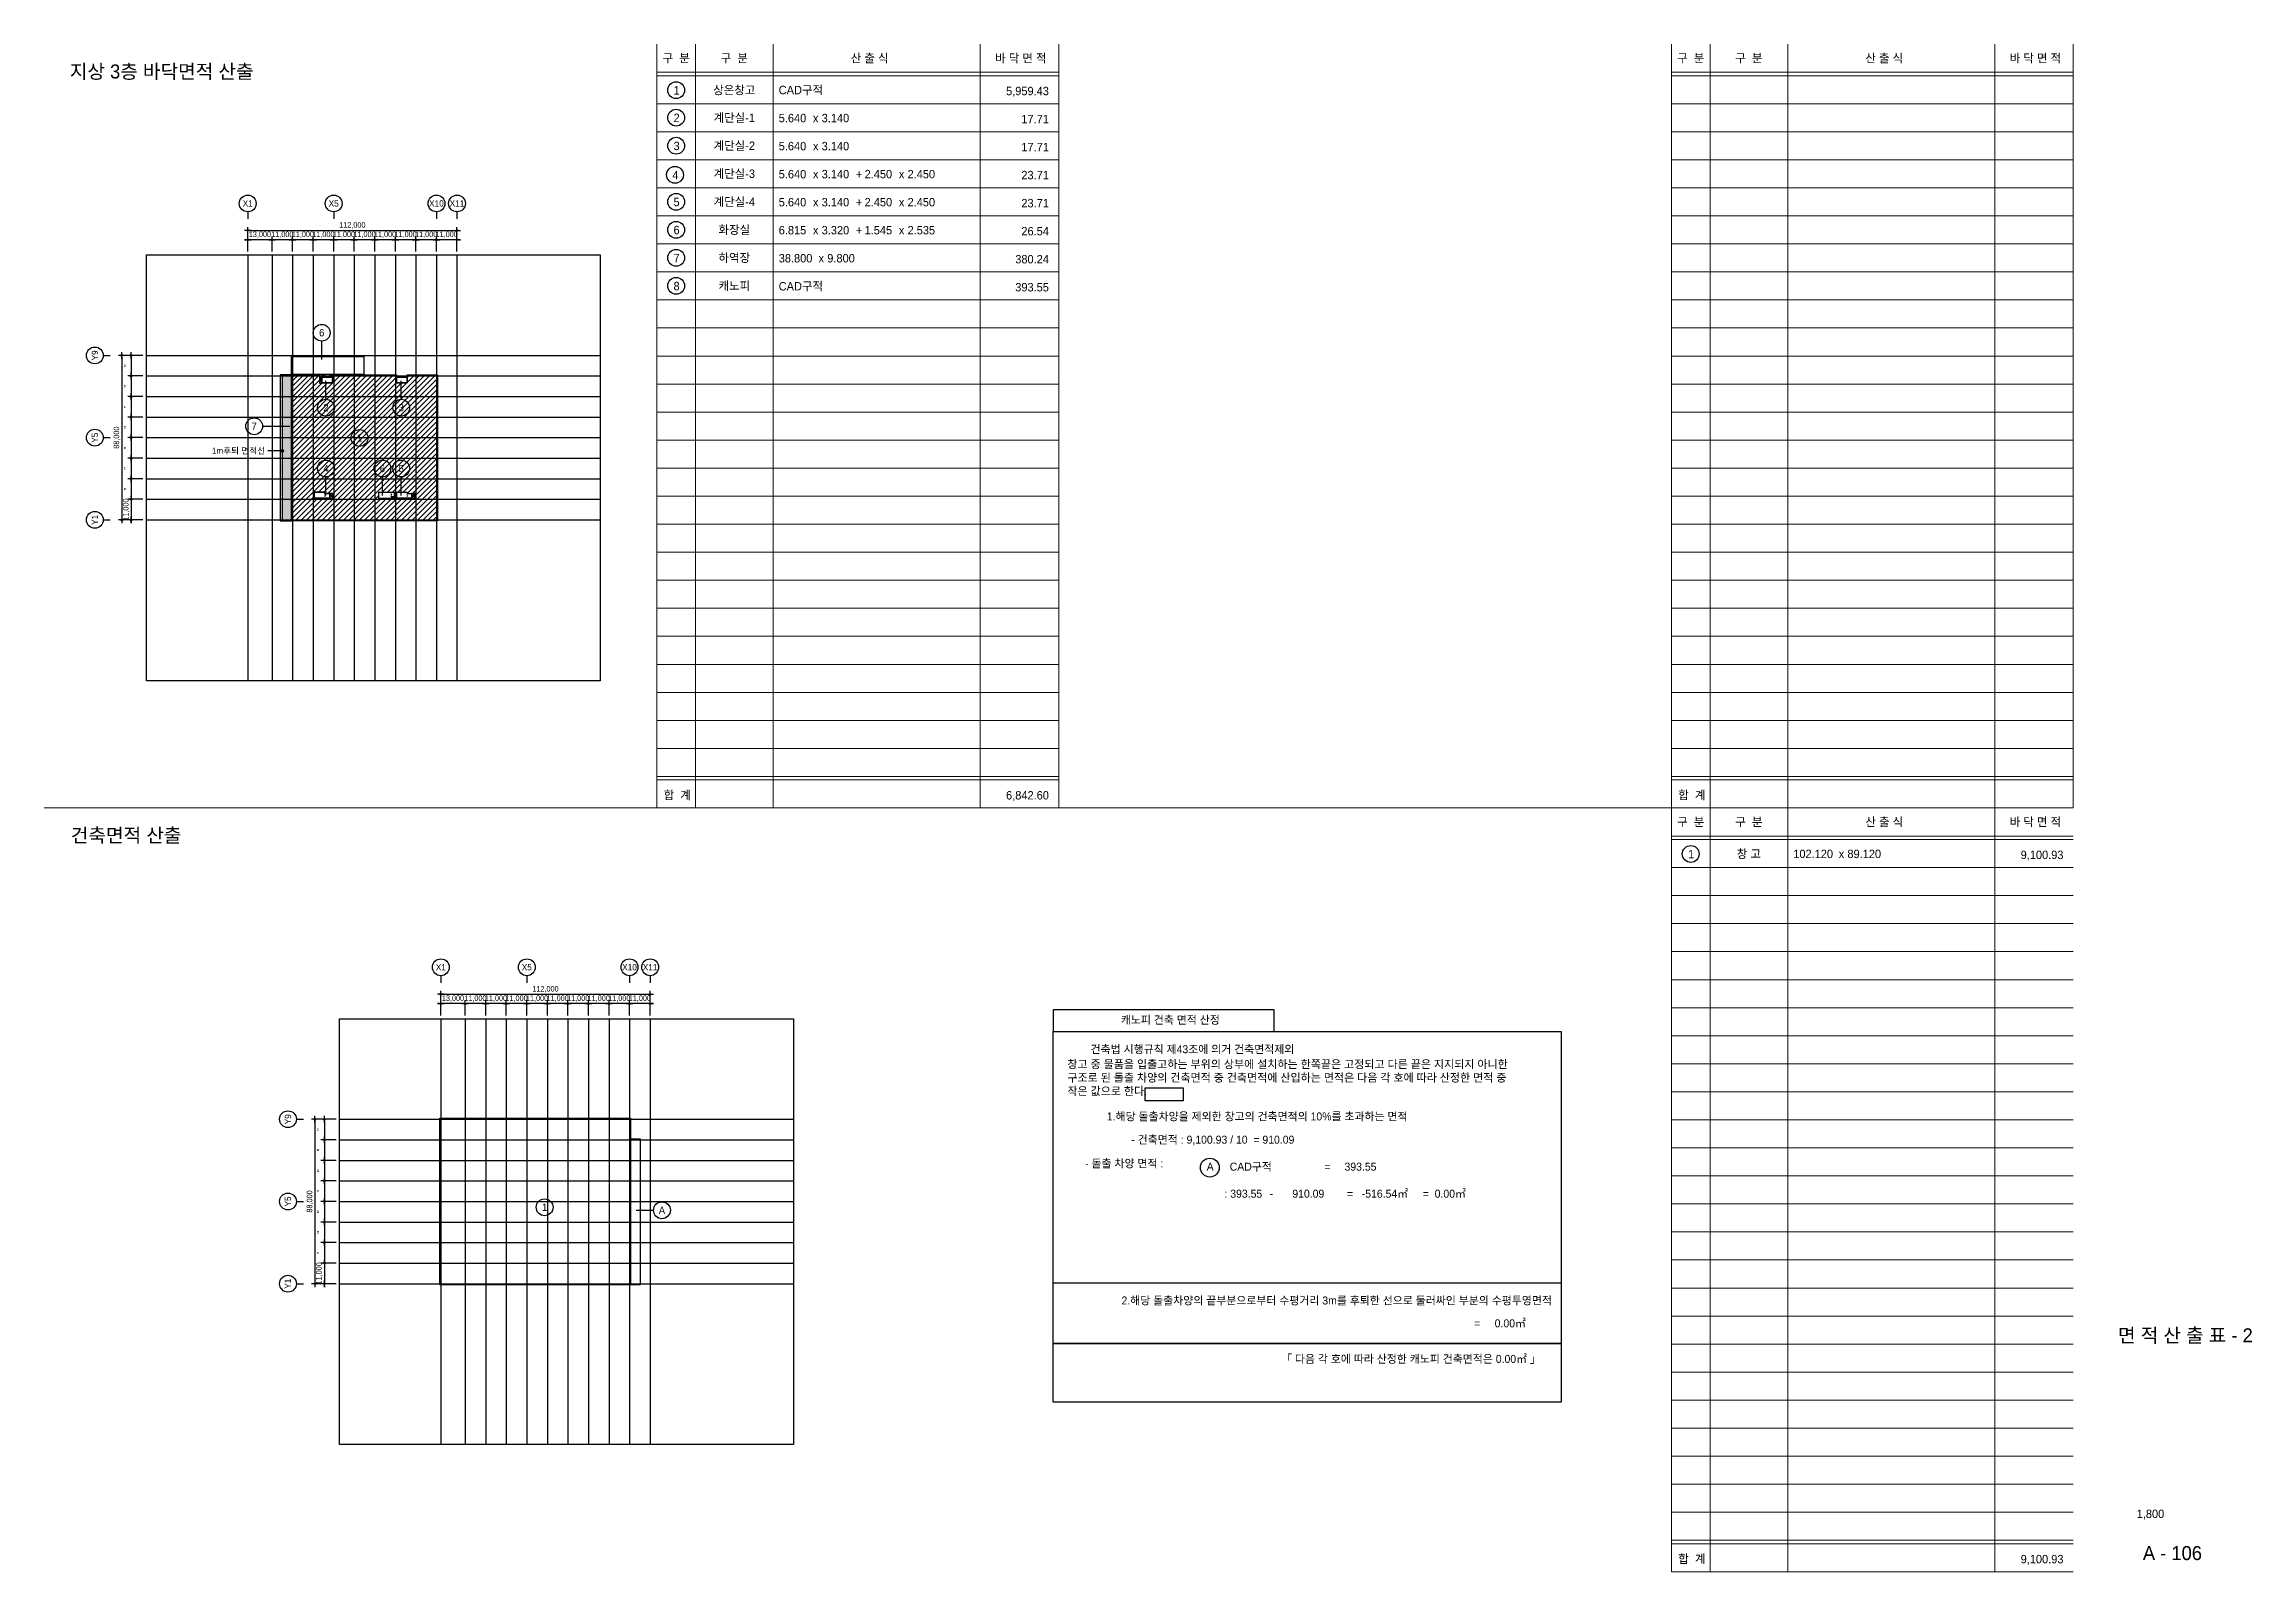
# Model space of a CAD drawing. Header units: millimetres. Extents: x 1215974 to 3657559, y -3188609 to -2371109.
# Drawn here: x 2475974 to 3657559, y -3188609 to -2371109 of the extents above; entities that cross this region are included whole.
import ezdxf
from ezdxf.enums import TextEntityAlignment as Align

# ---------------------------------------------------------------- set-up
doc = ezdxf.new("R2010")
doc.units = ezdxf.units.MM
doc.header["$LTSCALE"] = 200
doc.linetypes.add('5M5', pattern=[10, 5, -5])
doc.linetypes.add('CEN', pattern=[35, 30, -2, 1, -2])
for name, color, linetype in [('0-신축', 1, 'Continuous'), ('3TEX', 3, 'Continuous'), ('4A.TEC CEN', 1, 'CEN'), ('4A.TEC DIM', 7, 'Continuous'), ('4A.TEC FORM-TEXT', 3, 'Continuous'), ('4A.TEC TEXT 2', 3, 'Continuous'), ('4A.TEC 기둥', 2, 'Continuous'), ('4A.TEC 심볼', 7, 'Continuous'), ('DI', 1, 'Continuous'), ('HAT', 5, 'Continuous'), ('MK2', 1, 'Continuous'), ('SHEET', 7, 'Continuous'), ('TEXT2', 2, 'Continuous'), ('WINDOW', 6, 'Continuous')]:
    doc.layers.add(name, color=color, linetype=linetype)
doc.layers.add('DEFPOINT', color=135, linetype='Continuous', plot=False)
doc.styles.add('GHS', font='malgun.ttf')
doc.styles.add('나눔고딕', font='')
doc.styles.add('돋움', font='')
doc.styles.add('울릉도L', font='')
doc.styles.get('나눔고딕').set_extended_font_data('Dotum')
doc.styles.get('돋움').set_extended_font_data('Dotum')
doc.styles.get('울릉도L').set_extended_font_data('Dotum')
doc.dimstyles.new('DIM_600(외부치수)', dxfattribs={"dimscale": 400, "dimtxt": 3.3, "dimasz": 1, "dimexe": 2, "dimexo": 2, "dimgap": 1, "dimtad": 1, "dimdec": 0, "dimdsep": 46, "dimlunit": 6, "dimtxsty": '나눔고딕', "dimblk1": 'DIMDOT', "dimblk2": 'DIMDOT', "dimsah": 1, "dimcen": 2.5, "dimdle": 1.5, "dimclrd": 8, "dimclre": 8, "dimclrt": 3, "dimadec": 0, "dimazin": 0, "dimtfac": 1, "dimtdec": 0, "dimtix": 1, "dimtmove": 2, "dimatfit": 3, "dimldrblk": 'DIMDOT', "dimfxl": 1, "dimtvp": 1, "dimtolj": 1, "dimtzin": 0, "dimarcsym": 0})

msp = doc.modelspace()

# ---------------------------------------------------------------- texts
at = {"layer": '3TEX', "style": '돋움'}
for s, height, p in [('구  분', 4500, (2814241, -2378609)), ('구  분', 4500, (2845354, -2378609)), ('산 출 식', 4500, (2917795, -2378609)), ('바 닥 면 적', 4500, (2998718, -2378609)), ('구  분', 4500, (3357241, -2378609)), ('구  분', 4500, (3388354, -2378609)), ('산 출 식', 4500, (3460795, -2378609)), ('바 닥 면 적', 4500, (3541718, -2378609)), ('상온창고', 4500, (2845354, -2395699)), ('계단실-1', 4500, (2845354, -2410484)), ('계단실-2', 4500, (2845354, -2425451)), ('계단실-3', 4500, (2845354, -2440451)), ('계단실-4', 4500, (2845354, -2455451)), ('화장실', 4500, (2845354, -2470451)), ('하역장', 4500, (2845354, -2485451)), ('캐노피', 4500, (2845354, -2500451)), ('6', 3840, (2624526, -2525539, 1)), ('2', 3840, (2626788, -2565638, 1)), ('3', 3840, (2667092, -2565638, 1)), ('7', 3840, (2588371, -2575593)), ('1', 3840, (2644730, -2581848, 0)), ('4', 3840, (2626788, -2598219, 1)), ('6', 3840, (2657022, -2598219, 1)), ('5', 3840, (2667092, -2598219, 1)), ('구  분', 4500, (3357241, -2787359)), ('구  분', 4500, (3388354, -2787359)), ('산 출 식', 4500, (3460795, -2787359)), ('바 닥 면 적', 4500, (3541718, -2787359)), ('창 고', 4500, (3388354, -2804449)), ('1', 3840, (2743824, -2993535)), ('A', 3840, (2806620, -2995124))]:
    msp.add_text(s, height=height, dxfattribs=at).set_placement(p, align=Align.MIDDLE_CENTER)
for s, height, p in [('1', 4500, (2814466, -2398062)), ('2', 4500, (2814466, -2412813)), ('3', 4500, (2814466, -2427813)), ('4', 4500, (2813825, -2443429)), ('5', 4500, (2814466, -2457813)), ('6', 4500, (2814466, -2472813)), ('7', 4500, (2814466, -2487813)), ('8', 4500, (2814466, -2502813)), ('1m후퇴 면적선', 3300, (2579988, -2590326, 0)), ('합  계', 4500, (2814834, -2775180)), ('합  계', 4500, (3357834, -2775180)), ('1', 4500, (3357466, -2806812)), ('A', 4277, (3100054, -2973929)), ('합  계', 4500, (3357834, -3183930))]:
    msp.add_text(s, height=height, dxfattribs=at).set_placement(p, align=Align.CENTER)
for s, height, p in [('CAD구적', 4500, (2869126, -2397911)), ('5.640', 4500, (2869126, -2412911)), ('x', 4500, (2887451, -2412911)), ('3.140', 4500, (2892108, -2412911)), ('5.640', 4500, (2869126, -2427911)), ('x', 4500, (2887451, -2427911)), ('3.140', 4500, (2892108, -2427911)), ('5.640', 4500, (2869126, -2442911)), ('x', 4500, (2887451, -2442911)), ('3.140', 4500, (2892108, -2442911)), ('+', 4500, (2910432, -2442911)), ('2.450', 4500, (2915089, -2442911)), ('x', 4500, (2933414, -2442911)), ('2.450', 4500, (2938071, -2442911)), ('5.640', 4500, (2869126, -2457911)), ('x', 4500, (2887451, -2457911)), ('3.140', 4500, (2892108, -2457911)), ('+', 4500, (2910432, -2457911)), ('2.450', 4500, (2915089, -2457911)), ('x', 4500, (2933414, -2457911)), ('2.450', 4500, (2938071, -2457911)), ('6.815', 4500, (2869126, -2472911)), ('x', 4500, (2887451, -2472911)), ('3.320', 4500, (2892108, -2472911)), ('+', 4500, (2910432, -2472911)), ('1.545', 4500, (2915089, -2472911)), ('x', 4500, (2933414, -2472911)), ('2.535', 4500, (2938071, -2472911)), ('38.800', 4500, (2869126, -2487911)), ('x', 4500, (2890451, -2487911)), ('9.800', 4500, (2895108, -2487911)), ('CAD구적', 4500, (2869126, -2502911)), ('102.120', 4500, (3412126, -2806661)), ('x', 4500, (3436451, -2806661)), ('89.120', 4500, (3441108, -2806661)), ('- 돌출 차양 면적 : ', 4276.8, (3033116, -2972212)), ('CAD구적', 4276.8, (3110513, -2973929)), ('=', 4277, (3161151, -2973929))]:
    msp.add_text(s, height=height, dxfattribs=at).set_placement(p)
at = {"layer": '3TEX', "color": 2, "style": '돋움'}
for s, p in [('5,959.43', (3013725, -2398429)), ('17.71', (3013725, -2413429)), ('17.71', (3013725, -2428429)), ('23.71', (3013725, -2443429)), ('23.71', (3013725, -2458429)), ('26.54', (3013725, -2473429)), ('380.24', (3013725, -2488429)), ('393.55', (3013725, -2503429)), ('6,842.60', (3013725, -2775304)), ('9,100.93', (3556725, -2807179)), ('9,100.93', (3556725, -3184054))]:
    msp.add_text(s, height=4500, dxfattribs=at).set_placement(p, align=Align.RIGHT)
at = {"layer": '3TEX', "style": '돋움'}
for s, height, p in [('캐노피 건축 면적 산정', 4276.8, (3105185, -2895379)), (' 건축법 시행규칙 제43조에 의거 건축면적제외', 4276.8, (3145079, -2911101)), ('1.해당 돌출차양을 제외한 창고의 건축면적의 10%%%를 초과하는 면적', 4276.8, (3205658, -2947044)), ('- 건축면적 : 9,100.93 / 10  = 910.09', 4276.8, (3145114, -2959499)), ('393.55', 4276.8, (3189052, -2973929)), (': 393.55', 4276.8, (3127905, -2988397)), ('-', 4277, (3133661, -2988397)), ('910.09', 4276.8, (3161118, -2988397)), ('=   -516.54㎡', 4276.8, (3205983, -2988397)), ('=  0.00㎡', 4276.8, (3236914, -2988397)), ('2.해당 돌출차양의 끝부분으로부터 수평거리 3m를 후퇴한 선으로 둘러싸인 부분의 수평투영면적', 4276.8, (3282947, -3045542)), ('=     0.00㎡', 4276.8, (3269038, -3057768)), ('「 다음 각 호에 따라 산정한 캐노피 건축면적은 0.00㎡ 」', 4276.8, (3277020, -3076814))]:
    msp.add_text(s, height=height, dxfattribs=at).set_placement(p, align=Align.RIGHT)
at = {"layer": '4A.TEC FORM-TEXT', "style": '돋움'}
msp.add_text('A - 106', height=7500, dxfattribs=at).set_placement((3615057, -3182312), align=Align.CENTER)
at = {"layer": '4A.TEC TEXT 2', "style": '나눔고딕'}
for s, height, p in [('면 적 산 출 표 - 2', 7500, (3621984, -3065805)), ('1,800', 4500, (3603298, -3159812))]:
    msp.add_text(s, height=height, dxfattribs=at).set_placement(p, align=Align.CENTER)
at = {"layer": 'DI', "ltscale": 10, "insert": (3023635, -2914812), "char_height": 4320, "width": 245427.84, "attachment_point": 1, "style": '돋움'}
msp.add_mtext('창고 중 물품을 입출고하는 부위의 상부에 설치하는 한쪽끝은 고정되고 다른 끝은 지지되지 아니한 구조로 된 돌출 차양의 건축면적 중 건축면적에 산입하는 면적은 다음 각 호에 따라 산정한 면적 중 작은 값으로 한다.', dxfattribs=at)
at = {"layer": 'TEXT2', "style": '돋움'}
for s, p in [('지상 3층 바닥면적 산출', (2538871, -2389475)), ('건축면적 산출', (2519854, -2798225))]:
    msp.add_text(s, height=7500, dxfattribs=at).set_placement(p, align=Align.CENTER)

# ---------------------------------------------------------------- blocks, each defined once
blk = doc.blocks.new('DIMDOT')
at = {"color": 0}
blk.add_line((-2, 0), (2, 0), dxfattribs=at)
for radius in [0.5, 0.25]:
    blk.add_circle((0, 0), radius, dxfattribs=at)
blk = doc.blocks.new('*D464')
at = {"layer": '4A.TEC DIM', "color": 8, "lineweight": -2}
for p, q in [((1324934, -2482093), (1324934, -2468999)), ((1436934, -2482093), (1436934, -2468999)), ((1325834, -2470799), (1436034, -2470799))]:
    blk.add_line(p, q, dxfattribs=at)
at = {"layer": 'Defpoints', "color": 0}
for p in [(1436934, -2470799), (1324934, -2483893), (1436934, -2483893)]:
    blk.add_point(p, dxfattribs=at)
at = {"layer": '4A.TEC DIM', "color": 8, "lineweight": -2, "xscale": 900, "yscale": 900, "zscale": 900, "rotation": 180}
blk.add_blockref('DIMDOT', (1324934, -2470799), dxfattribs=at)
at = {"layer": '4A.TEC DIM', "color": 8, "lineweight": -2, "xscale": 900, "yscale": 900, "zscale": 900}
blk.add_blockref('DIMDOT', (1436934, -2470799), dxfattribs=at)
at = {"layer": '4A.TEC DIM', "color": 3, "insert": (1380934, -2468126), "char_height": 2970, "attachment_point": 5, "style": '나눔고딕'}
blk.add_mtext('\\A1;112,000', dxfattribs=at)
blk = doc.blocks.new('ccs122')
at = {"layer": '4A.TEC 심볼'}
blk.add_line((0, 8), (0, 3), dxfattribs=at)
blk.add_circle((0, 14), 6, dxfattribs=at)
at = {"layer": '4A.TEC TEXT 2', "color": 3, "style": 'GHS'}
blk.add_attdef('NO', text='', height=4.5, dxfattribs=at).set_placement((0, 14), align=Align.MIDDLE_CENTER)
blk = doc.blocks.new('*D465')
at = {"layer": '4A.TEC DIM', "color": 8, "lineweight": -2}
for p, q in [((1268865, -2537667), (1255770, -2537667)), ((1257570, -2538567), (1257570, -2624767)), ((1268865, -2625667), (1255770, -2625667))]:
    blk.add_line(p, q, dxfattribs=at)
at = {"layer": 'Defpoints', "color": 0}
for p in [(1270665, -2537667), (1257570, -2625667), (1270665, -2625667)]:
    blk.add_point(p, dxfattribs=at)
at = {"layer": '4A.TEC DIM', "color": 8, "lineweight": -2, "xscale": 900, "yscale": 900, "zscale": 900}
for p, rotation in [((1257570, -2537667), 90), ((1257570, -2625667), 270)]:
    blk.add_blockref('DIMDOT', p, dxfattribs=dict(at, rotation=rotation))
at = {"layer": '4A.TEC DIM', "color": 3, "insert": (1254897, -2581667), "char_height": 2970, "attachment_point": 5, "rotation": 90, "style": '나눔고딕'}
blk.add_mtext('\\A1;88,000', dxfattribs=at)
blk = doc.blocks.new('*D466')
at = {"layer": '4A.TEC DIM', "color": 8, "lineweight": -2}
for p, q in [((1268865, -2614667), (1260783, -2614667)), ((1262583, -2613767), (1262583, -2612867)), ((1262583, -2614667), (1262583, -2625667)), ((1268865, -2625667), (1260783, -2625667)), ((1262583, -2626567), (1262583, -2627467))]:
    blk.add_line(p, q, dxfattribs=at)
at = {"layer": 'Defpoints', "color": 0}
for p in [(1270665, -2614667), (1262583, -2625667), (1270665, -2625667)]:
    blk.add_point(p, dxfattribs=at)
at = {"layer": '4A.TEC DIM', "color": 8, "lineweight": -2, "xscale": 900, "yscale": 900, "zscale": 900}
for p, rotation in [((1262583, -2614667), 270), ((1262583, -2625667), 90)]:
    blk.add_blockref('DIMDOT', p, dxfattribs=dict(at, rotation=rotation))
at = {"layer": '4A.TEC DIM', "color": 3, "insert": (1259910, -2620167), "char_height": 2970, "attachment_point": 5, "rotation": 90, "style": '나눔고딕'}
blk.add_mtext('\\A1;11,000', dxfattribs=at)
blk = doc.blocks.new('*D467')
at = {"layer": '4A.TEC DIM', "color": 8, "lineweight": -2}
for p, q in [((1324034, -2475811), (1323134, -2475811)), ((1324934, -2482093), (1324934, -2474011)), ((1337934, -2475811), (1324934, -2475811)), ((1337934, -2482093), (1337934, -2474011)), ((1338834, -2475811), (1339734, -2475811))]:
    blk.add_line(p, q, dxfattribs=at)
at = {"layer": 'Defpoints', "color": 0}
for p in [(1324934, -2475811), (1324934, -2483893), (1337934, -2483893)]:
    blk.add_point(p, dxfattribs=at)
at = {"layer": '4A.TEC DIM', "color": 8, "lineweight": -2, "xscale": 900, "yscale": 900, "zscale": 900}
blk.add_blockref('DIMDOT', (1324934, -2475811), dxfattribs=at)
at = {"layer": '4A.TEC DIM', "color": 8, "lineweight": -2, "xscale": 900, "yscale": 900, "zscale": 900, "rotation": 180}
blk.add_blockref('DIMDOT', (1337934, -2475811), dxfattribs=at)
at = {"layer": '4A.TEC DIM', "color": 3, "insert": (1331434, -2473138), "char_height": 2970, "attachment_point": 5, "style": '나눔고딕'}
blk.add_mtext('\\A1;13,000', dxfattribs=at)
blk = doc.blocks.new('*D468')
at = {"layer": '4A.TEC DIM', "color": 8, "lineweight": -2}
for p, q in [((1268865, -2603667), (1260783, -2603667)), ((1262583, -2604567), (1262583, -2613767)), ((1268865, -2614667), (1260783, -2614667))]:
    blk.add_line(p, q, dxfattribs=at)
at = {"layer": 'Defpoints', "color": 0}
for p in [(1270665, -2603667), (1262583, -2614667), (1270665, -2614667)]:
    blk.add_point(p, dxfattribs=at)
at = {"layer": '4A.TEC DIM', "color": 8, "lineweight": -2, "xscale": 900, "yscale": 900, "zscale": 900}
for p, rotation in [((1262583, -2603667), 90), ((1262583, -2614667), 270)]:
    blk.add_blockref('DIMDOT', p, dxfattribs=dict(at, rotation=rotation))
at = {"layer": '4A.TEC DIM', "color": 3, "insert": (1260198, -2609167), "char_height": 2970, "attachment_point": 5, "rotation": 90, "style": '나눔고딕'}
blk.add_mtext('\\A1;"', dxfattribs=at)
blk = doc.blocks.new('*D469')
at = {"layer": '4A.TEC DIM', "color": 8, "lineweight": -2}
for p, q in [((1268865, -2592667), (1260783, -2592667)), ((1262583, -2593567), (1262583, -2602767)), ((1268865, -2603667), (1260783, -2603667))]:
    blk.add_line(p, q, dxfattribs=at)
at = {"layer": 'Defpoints', "color": 0}
for p in [(1270665, -2592667), (1262583, -2603667), (1270665, -2603667)]:
    blk.add_point(p, dxfattribs=at)
at = {"layer": '4A.TEC DIM', "color": 8, "lineweight": -2, "xscale": 900, "yscale": 900, "zscale": 900}
for p, rotation in [((1262583, -2592667), 90), ((1262583, -2603667), 270)]:
    blk.add_blockref('DIMDOT', p, dxfattribs=dict(at, rotation=rotation))
at = {"layer": '4A.TEC DIM', "color": 3, "insert": (1260198, -2598167), "char_height": 2970, "attachment_point": 5, "rotation": 90, "style": '나눔고딕'}
blk.add_mtext('\\A1;"', dxfattribs=at)
blk = doc.blocks.new('*D470')
at = {"layer": '4A.TEC DIM', "color": 8, "lineweight": -2}
for p, q in [((1268865, -2581667), (1260783, -2581667)), ((1262583, -2582567), (1262583, -2591767)), ((1268865, -2592667), (1260783, -2592667))]:
    blk.add_line(p, q, dxfattribs=at)
at = {"layer": 'Defpoints', "color": 0}
for p in [(1270665, -2581667), (1262583, -2592667), (1270665, -2592667)]:
    blk.add_point(p, dxfattribs=at)
at = {"layer": '4A.TEC DIM', "color": 8, "lineweight": -2, "xscale": 900, "yscale": 900, "zscale": 900}
for p, rotation in [((1262583, -2581667), 90), ((1262583, -2592667), 270)]:
    blk.add_blockref('DIMDOT', p, dxfattribs=dict(at, rotation=rotation))
at = {"layer": '4A.TEC DIM', "color": 3, "insert": (1260198, -2587167), "char_height": 2970, "attachment_point": 5, "rotation": 90, "style": '나눔고딕'}
blk.add_mtext('\\A1;"', dxfattribs=at)
blk = doc.blocks.new('*D471')
at = {"layer": '4A.TEC DIM', "color": 8, "lineweight": -2}
for p, q in [((1268865, -2570667), (1260783, -2570667)), ((1262583, -2571567), (1262583, -2580767)), ((1268865, -2581667), (1260783, -2581667))]:
    blk.add_line(p, q, dxfattribs=at)
at = {"layer": 'Defpoints', "color": 0}
for p in [(1270665, -2570667), (1262583, -2581667), (1270665, -2581667)]:
    blk.add_point(p, dxfattribs=at)
at = {"layer": '4A.TEC DIM', "color": 8, "lineweight": -2, "xscale": 900, "yscale": 900, "zscale": 900}
for p, rotation in [((1262583, -2570667), 90), ((1262583, -2581667), 270)]:
    blk.add_blockref('DIMDOT', p, dxfattribs=dict(at, rotation=rotation))
at = {"layer": '4A.TEC DIM', "color": 3, "insert": (1260198, -2576167), "char_height": 2970, "attachment_point": 5, "rotation": 90, "style": '나눔고딕'}
blk.add_mtext('\\A1;"', dxfattribs=at)
blk = doc.blocks.new('*D472')
at = {"layer": '4A.TEC DIM', "color": 8, "lineweight": -2}
for p, q in [((1268865, -2559667), (1260783, -2559667)), ((1262583, -2560567), (1262583, -2569767)), ((1268865, -2570667), (1260783, -2570667))]:
    blk.add_line(p, q, dxfattribs=at)
at = {"layer": 'Defpoints', "color": 0}
for p in [(1270665, -2559667), (1262583, -2570667), (1270665, -2570667)]:
    blk.add_point(p, dxfattribs=at)
at = {"layer": '4A.TEC DIM', "color": 8, "lineweight": -2, "xscale": 900, "yscale": 900, "zscale": 900}
for p, rotation in [((1262583, -2559667), 90), ((1262583, -2570667), 270)]:
    blk.add_blockref('DIMDOT', p, dxfattribs=dict(at, rotation=rotation))
at = {"layer": '4A.TEC DIM', "color": 3, "insert": (1260198, -2565167), "char_height": 2970, "attachment_point": 5, "rotation": 90, "style": '나눔고딕'}
blk.add_mtext('\\A1;"', dxfattribs=at)
blk = doc.blocks.new('*D473')
at = {"layer": '4A.TEC DIM', "color": 8, "lineweight": -2}
for p, q in [((1268865, -2548667), (1260783, -2548667)), ((1262583, -2549567), (1262583, -2558767)), ((1268865, -2559667), (1260783, -2559667))]:
    blk.add_line(p, q, dxfattribs=at)
at = {"layer": 'Defpoints', "color": 0}
for p in [(1270665, -2548667), (1262583, -2559667), (1270665, -2559667)]:
    blk.add_point(p, dxfattribs=at)
at = {"layer": '4A.TEC DIM', "color": 8, "lineweight": -2, "xscale": 900, "yscale": 900, "zscale": 900}
for p, rotation in [((1262583, -2548667), 90), ((1262583, -2559667), 270)]:
    blk.add_blockref('DIMDOT', p, dxfattribs=dict(at, rotation=rotation))
at = {"layer": '4A.TEC DIM', "color": 3, "insert": (1260198, -2554167), "char_height": 2970, "attachment_point": 5, "rotation": 90, "style": '나눔고딕'}
blk.add_mtext('\\A1;"', dxfattribs=at)
blk = doc.blocks.new('*D474')
at = {"layer": '4A.TEC DIM', "color": 8, "lineweight": -2}
for p, q in [((1268865, -2537667), (1260783, -2537667)), ((1262583, -2538567), (1262583, -2547767)), ((1268865, -2548667), (1260783, -2548667))]:
    blk.add_line(p, q, dxfattribs=at)
at = {"layer": 'Defpoints', "color": 0}
for p in [(1270665, -2537667), (1262583, -2548667), (1270665, -2548667)]:
    blk.add_point(p, dxfattribs=at)
at = {"layer": '4A.TEC DIM', "color": 8, "lineweight": -2, "xscale": 900, "yscale": 900, "zscale": 900}
for p, rotation in [((1262583, -2537667), 90), ((1262583, -2548667), 270)]:
    blk.add_blockref('DIMDOT', p, dxfattribs=dict(at, rotation=rotation))
at = {"layer": '4A.TEC DIM', "color": 3, "insert": (1260198, -2543167), "char_height": 2970, "attachment_point": 5, "rotation": 90, "style": '나눔고딕'}
blk.add_mtext('\\A1;"', dxfattribs=at)
blk = doc.blocks.new('*D455')
at = {"layer": '4A.TEC DIM', "color": 8, "lineweight": -2}
for p, q in [((1337034, -2475811), (1336134, -2475811)), ((1337934, -2482093), (1337934, -2474011)), ((1348934, -2475811), (1337934, -2475811)), ((1348934, -2482093), (1348934, -2474011)), ((1349834, -2475811), (1350734, -2475811))]:
    blk.add_line(p, q, dxfattribs=at)
at = {"layer": 'Defpoints', "color": 0}
for p in [(1337934, -2475811), (1337934, -2483893), (1348934, -2483893)]:
    blk.add_point(p, dxfattribs=at)
at = {"layer": '4A.TEC DIM', "color": 8, "lineweight": -2, "xscale": 900, "yscale": 900, "zscale": 900}
blk.add_blockref('DIMDOT', (1337934, -2475811), dxfattribs=at)
at = {"layer": '4A.TEC DIM', "color": 8, "lineweight": -2, "xscale": 900, "yscale": 900, "zscale": 900, "rotation": 180}
blk.add_blockref('DIMDOT', (1348934, -2475811), dxfattribs=at)
at = {"layer": '4A.TEC DIM', "color": 3, "insert": (1343434, -2473138), "char_height": 2970, "attachment_point": 5, "style": '나눔고딕'}
blk.add_mtext('\\A1;11,000', dxfattribs=at)
blk = doc.blocks.new('*D456')
at = {"layer": '4A.TEC DIM', "color": 8, "lineweight": -2}
for p, q in [((1425034, -2475811), (1424134, -2475811)), ((1425934, -2482093), (1425934, -2474011)), ((1436934, -2475811), (1425934, -2475811)), ((1436934, -2482093), (1436934, -2474011)), ((1437834, -2475811), (1438734, -2475811))]:
    blk.add_line(p, q, dxfattribs=at)
at = {"layer": 'Defpoints', "color": 0}
for p in [(1425934, -2475811), (1425934, -2483893), (1436934, -2483893)]:
    blk.add_point(p, dxfattribs=at)
at = {"layer": '4A.TEC DIM', "color": 8, "lineweight": -2, "xscale": 900, "yscale": 900, "zscale": 900}
blk.add_blockref('DIMDOT', (1425934, -2475811), dxfattribs=at)
at = {"layer": '4A.TEC DIM', "color": 8, "lineweight": -2, "xscale": 900, "yscale": 900, "zscale": 900, "rotation": 180}
blk.add_blockref('DIMDOT', (1436934, -2475811), dxfattribs=at)
at = {"layer": '4A.TEC DIM', "color": 3, "insert": (1431434, -2473138), "char_height": 2970, "attachment_point": 5, "style": '나눔고딕'}
blk.add_mtext('\\A1;11,000', dxfattribs=at)
blk = doc.blocks.new('*D457')
at = {"layer": '4A.TEC DIM', "color": 8, "lineweight": -2}
for p, q in [((1348034, -2475811), (1347134, -2475811)), ((1348934, -2482093), (1348934, -2474011)), ((1359934, -2475811), (1348934, -2475811)), ((1359934, -2482093), (1359934, -2474011)), ((1360834, -2475811), (1361734, -2475811))]:
    blk.add_line(p, q, dxfattribs=at)
at = {"layer": 'Defpoints', "color": 0}
for p in [(1348934, -2475811), (1348934, -2483893), (1359934, -2483893)]:
    blk.add_point(p, dxfattribs=at)
at = {"layer": '4A.TEC DIM', "color": 8, "lineweight": -2, "xscale": 900, "yscale": 900, "zscale": 900}
blk.add_blockref('DIMDOT', (1348934, -2475811), dxfattribs=at)
at = {"layer": '4A.TEC DIM', "color": 8, "lineweight": -2, "xscale": 900, "yscale": 900, "zscale": 900, "rotation": 180}
blk.add_blockref('DIMDOT', (1359934, -2475811), dxfattribs=at)
at = {"layer": '4A.TEC DIM', "color": 3, "insert": (1354434, -2473138), "char_height": 2970, "attachment_point": 5, "style": '나눔고딕'}
blk.add_mtext('\\A1;11,000', dxfattribs=at)
blk = doc.blocks.new('*D458')
at = {"layer": '4A.TEC DIM', "color": 8, "lineweight": -2}
for p, q in [((1359034, -2475811), (1358134, -2475811)), ((1359934, -2482093), (1359934, -2474011)), ((1370934, -2475811), (1359934, -2475811)), ((1370934, -2482093), (1370934, -2474011)), ((1371834, -2475811), (1372734, -2475811))]:
    blk.add_line(p, q, dxfattribs=at)
at = {"layer": 'Defpoints', "color": 0}
for p in [(1359934, -2475811), (1359934, -2483893), (1370934, -2483893)]:
    blk.add_point(p, dxfattribs=at)
at = {"layer": '4A.TEC DIM', "color": 8, "lineweight": -2, "xscale": 900, "yscale": 900, "zscale": 900}
blk.add_blockref('DIMDOT', (1359934, -2475811), dxfattribs=at)
at = {"layer": '4A.TEC DIM', "color": 8, "lineweight": -2, "xscale": 900, "yscale": 900, "zscale": 900, "rotation": 180}
blk.add_blockref('DIMDOT', (1370934, -2475811), dxfattribs=at)
at = {"layer": '4A.TEC DIM', "color": 3, "insert": (1365434, -2473138), "char_height": 2970, "attachment_point": 5, "style": '나눔고딕'}
blk.add_mtext('\\A1;11,000', dxfattribs=at)
blk = doc.blocks.new('*D459')
at = {"layer": '4A.TEC DIM', "color": 8, "lineweight": -2}
for p, q in [((1370034, -2475811), (1369134, -2475811)), ((1370934, -2482093), (1370934, -2474011)), ((1381934, -2475811), (1370934, -2475811)), ((1381934, -2482093), (1381934, -2474011)), ((1382834, -2475811), (1383734, -2475811))]:
    blk.add_line(p, q, dxfattribs=at)
at = {"layer": 'Defpoints', "color": 0}
for p in [(1370934, -2475811), (1370934, -2483893), (1381934, -2483893)]:
    blk.add_point(p, dxfattribs=at)
at = {"layer": '4A.TEC DIM', "color": 8, "lineweight": -2, "xscale": 900, "yscale": 900, "zscale": 900}
blk.add_blockref('DIMDOT', (1370934, -2475811), dxfattribs=at)
at = {"layer": '4A.TEC DIM', "color": 8, "lineweight": -2, "xscale": 900, "yscale": 900, "zscale": 900, "rotation": 180}
blk.add_blockref('DIMDOT', (1381934, -2475811), dxfattribs=at)
at = {"layer": '4A.TEC DIM', "color": 3, "insert": (1376434, -2473138), "char_height": 2970, "attachment_point": 5, "style": '나눔고딕'}
blk.add_mtext('\\A1;11,000', dxfattribs=at)
blk = doc.blocks.new('*D460')
at = {"layer": '4A.TEC DIM', "color": 8, "lineweight": -2}
for p, q in [((1381034, -2475811), (1380134, -2475811)), ((1381934, -2482093), (1381934, -2474011)), ((1392934, -2475811), (1381934, -2475811)), ((1392934, -2482093), (1392934, -2474011)), ((1393834, -2475811), (1394734, -2475811))]:
    blk.add_line(p, q, dxfattribs=at)
at = {"layer": 'Defpoints', "color": 0}
for p in [(1381934, -2475811), (1381934, -2483893), (1392934, -2483893)]:
    blk.add_point(p, dxfattribs=at)
at = {"layer": '4A.TEC DIM', "color": 8, "lineweight": -2, "xscale": 900, "yscale": 900, "zscale": 900}
blk.add_blockref('DIMDOT', (1381934, -2475811), dxfattribs=at)
at = {"layer": '4A.TEC DIM', "color": 8, "lineweight": -2, "xscale": 900, "yscale": 900, "zscale": 900, "rotation": 180}
blk.add_blockref('DIMDOT', (1392934, -2475811), dxfattribs=at)
at = {"layer": '4A.TEC DIM', "color": 3, "insert": (1387434, -2473138), "char_height": 2970, "attachment_point": 5, "style": '나눔고딕'}
blk.add_mtext('\\A1;11,000', dxfattribs=at)
blk = doc.blocks.new('*D461')
at = {"layer": '4A.TEC DIM', "color": 8, "lineweight": -2}
for p, q in [((1392034, -2475811), (1391134, -2475811)), ((1392934, -2482093), (1392934, -2474011)), ((1403934, -2475811), (1392934, -2475811)), ((1403934, -2482093), (1403934, -2474011)), ((1404834, -2475811), (1405734, -2475811))]:
    blk.add_line(p, q, dxfattribs=at)
at = {"layer": 'Defpoints', "color": 0}
for p in [(1392934, -2475811), (1392934, -2483893), (1403934, -2483893)]:
    blk.add_point(p, dxfattribs=at)
at = {"layer": '4A.TEC DIM', "color": 8, "lineweight": -2, "xscale": 900, "yscale": 900, "zscale": 900}
blk.add_blockref('DIMDOT', (1392934, -2475811), dxfattribs=at)
at = {"layer": '4A.TEC DIM', "color": 8, "lineweight": -2, "xscale": 900, "yscale": 900, "zscale": 900, "rotation": 180}
blk.add_blockref('DIMDOT', (1403934, -2475811), dxfattribs=at)
at = {"layer": '4A.TEC DIM', "color": 3, "insert": (1398434, -2473138), "char_height": 2970, "attachment_point": 5, "style": '나눔고딕'}
blk.add_mtext('\\A1;11,000', dxfattribs=at)
blk = doc.blocks.new('*D462')
at = {"layer": '4A.TEC DIM', "color": 8, "lineweight": -2}
for p, q in [((1403034, -2475811), (1402134, -2475811)), ((1403934, -2482093), (1403934, -2474011)), ((1414934, -2475811), (1403934, -2475811)), ((1414934, -2482093), (1414934, -2474011)), ((1415834, -2475811), (1416734, -2475811))]:
    blk.add_line(p, q, dxfattribs=at)
at = {"layer": 'Defpoints', "color": 0}
for p in [(1403934, -2475811), (1403934, -2483893), (1414934, -2483893)]:
    blk.add_point(p, dxfattribs=at)
at = {"layer": '4A.TEC DIM', "color": 8, "lineweight": -2, "xscale": 900, "yscale": 900, "zscale": 900}
blk.add_blockref('DIMDOT', (1403934, -2475811), dxfattribs=at)
at = {"layer": '4A.TEC DIM', "color": 8, "lineweight": -2, "xscale": 900, "yscale": 900, "zscale": 900, "rotation": 180}
blk.add_blockref('DIMDOT', (1414934, -2475811), dxfattribs=at)
at = {"layer": '4A.TEC DIM', "color": 3, "insert": (1409434, -2473138), "char_height": 2970, "attachment_point": 5, "style": '나눔고딕'}
blk.add_mtext('\\A1;11,000', dxfattribs=at)
blk = doc.blocks.new('*D463')
at = {"layer": '4A.TEC DIM', "color": 8, "lineweight": -2}
for p, q in [((1414034, -2475811), (1413134, -2475811)), ((1414934, -2482093), (1414934, -2474011)), ((1425934, -2475811), (1414934, -2475811)), ((1425934, -2482093), (1425934, -2474011)), ((1426834, -2475811), (1427734, -2475811))]:
    blk.add_line(p, q, dxfattribs=at)
at = {"layer": 'Defpoints', "color": 0}
for p in [(1414934, -2475811), (1414934, -2483893), (1425934, -2483893)]:
    blk.add_point(p, dxfattribs=at)
at = {"layer": '4A.TEC DIM', "color": 8, "lineweight": -2, "xscale": 900, "yscale": 900, "zscale": 900}
blk.add_blockref('DIMDOT', (1414934, -2475811), dxfattribs=at)
at = {"layer": '4A.TEC DIM', "color": 8, "lineweight": -2, "xscale": 900, "yscale": 900, "zscale": 900, "rotation": 180}
blk.add_blockref('DIMDOT', (1425934, -2475811), dxfattribs=at)
at = {"layer": '4A.TEC DIM', "color": 3, "insert": (1420434, -2473138), "char_height": 2970, "attachment_point": 5, "style": '나눔고딕'}
blk.add_mtext('\\A1;11,000', dxfattribs=at)
blk = doc.blocks.new('aw7')
at = {"layer": '4A.TEC CEN', "color": 250, "ltscale": 500}
for p, q in [((1270664.75, -2537666.62), (1513625.95, -2537666.62)), ((1270664.75, -2548666.62), (1513625.95, -2548666.62)), ((1270664.75, -2559666.62), (1513625.95, -2559666.62)), ((1270664.75, -2570666.62), (1513625.95, -2570666.62)), ((1270664.75, -2581666.62), (1513625.95, -2581666.62)), ((1270664.75, -2592666.62), (1513625.95, -2592666.62)), ((1270664.75, -2603666.62), (1513625.95, -2603666.62)), ((1270664.75, -2614666.62), (1513625.95, -2614666.62)), ((1270664.75, -2625666.62), (1513625.95, -2625666.62))]:
    blk.add_line(p, q, dxfattribs=at)
for points in [[(1324933.58, -2483892.94), (1324933.58, -2711729.78)], [(1337933.58, -2483892.94), (1337933.58, -2711729.78)], [(1348933.58, -2483892.94), (1348933.58, -2711729.78)], [(1359933.58, -2483892.94), (1359933.58, -2711729.78)], [(1370933.58, -2483892.94), (1370933.58, -2711729.78)], [(1381933.58, -2483892.94), (1381933.58, -2711729.78)], [(1392933.58, -2483892.94), (1392933.58, -2711729.78)], [(1403933.58, -2483892.94), (1403933.58, -2711729.78)], [(1414933.58, -2483892.94), (1414933.58, -2711729.78)], [(1425933.58, -2483892.94), (1425933.58, -2711729.78)], [(1436933.58, -2483892.94), (1436933.58, -2711729.78)]]:
    blk.add_lwpolyline(points, dxfattribs=at)
at = {"layer": 'DEFPOINT', "elevation": -1666.67}
blk.add_lwpolyline([(1270664.75, -2483892.94), (1513625.95, -2483892.94), (1513625.95, -2711729.78), (1270664.75, -2711729.78)], close=True, dxfattribs=at)
at = {"layer": '4A.TEC 심볼'}
ref = blk.add_blockref('ccs122', (1324933.58, -2466833.46, 4999.55), dxfattribs=dict(at, xscale=749.999996624525, yscale=749.999996624525, zscale=749.999996624525))
ref.add_attrib('NO', 'X1', dxfattribs={"layer": '0', "color": 3, "height": 3375, "style": '울릉도L'}).set_placement((1324928.96, -2456320.02, 4999.55), align=Align.MIDDLE_CENTER)
ref = blk.add_blockref('ccs122', (1370933.58, -2466833.46, 4999.55), dxfattribs=dict(at, xscale=749.999996624525, yscale=749.999996624525, zscale=749.999996624525))
ref.add_attrib('NO', 'X5', dxfattribs={"layer": '0', "color": 3, "height": 3375, "style": '울릉도L'}).set_placement((1370928.96, -2456320.02, 9999.1), align=Align.MIDDLE_CENTER)
ref = blk.add_blockref('ccs122', (1425933.58, -2466833.46, 4999.55), dxfattribs=dict(at, xscale=749.999996624525, yscale=749.999996624525, zscale=749.999996624525))
ref.add_attrib('NO', 'X10', dxfattribs={"layer": '0', "color": 3, "height": 3375, "style": '울릉도L'}).set_placement((1425928.96, -2456320.02, 9999.1), align=Align.MIDDLE_CENTER)
ref = blk.add_blockref('ccs122', (1436933.58, -2466833.46, 4999.55), dxfattribs=dict(at, xscale=749.999996624525, yscale=749.999996624525, zscale=749.999996624525))
ref.add_attrib('NO', 'X11', dxfattribs={"layer": '0', "color": 3, "height": 3375, "style": '울릉도L'}).set_placement((1436928.96, -2456320.03, 9999.1), align=Align.MIDDLE_CENTER)
ref = blk.add_blockref('ccs122', (1253605.27, -2537666.62, 4999.55), dxfattribs=dict(at, xscale=749.999996624525, yscale=749.999996624525, zscale=749.999996624525, rotation=90))
ref.add_attrib('NO', 'Y9', dxfattribs={"layer": '0', "color": 3, "height": 3375, "rotation": 90, "style": '울릉도L'}).set_placement((1243091.84, -2537671.24, 7499.55), align=Align.MIDDLE_CENTER)
ref = blk.add_blockref('ccs122', (1253605.27, -2581666.62, 4999.55), dxfattribs=dict(at, xscale=749.999996624525, yscale=749.999996624525, zscale=749.999996624525, rotation=90))
ref.add_attrib('NO', 'Y5', dxfattribs={"layer": '0', "color": 3, "height": 3375, "rotation": 90, "style": '울릉도L'}).set_placement((1243091.84, -2581671.24, 7499.55), align=Align.MIDDLE_CENTER)
ref = blk.add_blockref('ccs122', (1253605.27, -2625666.62, 4999.55), dxfattribs=dict(at, xscale=749.999996624525, yscale=749.999996624525, zscale=749.999996624525, rotation=90))
ref.add_attrib('NO', 'Y1', dxfattribs={"layer": '0', "color": 3, "height": 3375, "rotation": 90, "style": '울릉도L'}).set_placement((1243091.83, -2625671.24, 7499.55), align=Align.MIDDLE_CENTER)
at = {"layer": '4A.TEC DIM'}
for base, p1, p2, picture, middle in [((1436933.58, -2470798.64, 4999.55), (1324933.58, -2483892.94, 4999.55), (1436933.58, -2483892.94, 882.27), '*D464', (1380933.58, -2468125.51, 4999.55)), ((1324933.58, -2475811.36, 4999.55), (1337933.58, -2483892.94), (1324933.58, -2483892.94, 4999.55), '*D467', (1331433.58, -2473138.23, 4999.55)), ((1337933.58, -2475811.36, 4999.55), (1348933.58, -2483892.94), (1337933.58, -2483892.94, 4230.39), '*D455', (1343433.58, -2473138.23, 4999.55)), ((1348933.58, -2475811.36, 4999.55), (1359933.58, -2483892.94), (1348933.58, -2483892.94, 4230.39), '*D457', (1354433.58, -2473138.23, 4999.55)), ((1359933.58, -2475811.36, 4999.55), (1370933.58, -2483892.94), (1359933.58, -2483892.94, 4230.39), '*D458', (1365433.58, -2473138.23, 4999.55)), ((1370933.58, -2475811.36, 4999.55), (1381933.58, -2483892.94), (1370933.58, -2483892.94, 4230.39), '*D459', (1376433.58, -2473138.23, 4999.55)), ((1381933.58, -2475811.36, 4999.55), (1392933.58, -2483892.94), (1381933.58, -2483892.94, 4230.39), '*D460', (1387433.58, -2473138.23, 4999.55)), ((1392933.58, -2475811.36, 4999.55), (1403933.58, -2483892.94), (1392933.58, -2483892.94, 4230.39), '*D461', (1398433.58, -2473138.23, 4999.55)), ((1403933.58, -2475811.36, 4999.55), (1414933.58, -2483892.94), (1403933.58, -2483892.94, 4230.39), '*D462', (1409433.58, -2473138.23, 4999.55)), ((1414933.58, -2475811.36, 4999.55), (1425933.58, -2483892.94), (1414933.58, -2483892.94, 4230.39), '*D463', (1420433.58, -2473138.23, 4999.55)), ((1425933.58, -2475811.36, 4999.55), (1436933.58, -2483892.94), (1425933.58, -2483892.94, 4230.39), '*D456', (1431433.58, -2473138.23, 4999.55))]:
    dim = blk.add_linear_dim(base=base, p1=p1, p2=p2, dimstyle='DIM_600(외부치수)', override={"dimscale": 900, "dimdec": 1, "dimblk1": 'DIMDOT', "dimblk2": 'DIMDOT'}, dxfattribs=at)
    dim.commit()
    dim.dimension.update_dxf_attribs({"geometry": picture, "text_midpoint": middle})
for base, p1, picture, middle in [((1257570.46, -2625666.62, 3332.88), (1270664.75, -2537666.62, 3332.88), '*D465', (1254897.32, -2581666.62, 3332.88)), ((1262583.17, -2625666.62, 3332.88), (1270664.75, -2614666.62, 3332.88), '*D466', (1259910.04, -2620166.62, 3332.88))]:
    dim = blk.add_linear_dim(base=base, p1=p1, p2=(1270664.75, -2625666.62, 3332.88), angle=90, dimstyle='DIM_600(외부치수)', override={"dimscale": 900, "dimdec": 1, "dimblk1": 'DIMDOT', "dimblk2": 'DIMDOT'}, dxfattribs=at)
    dim.commit()
    dim.dimension.update_dxf_attribs({"geometry": picture, "text_midpoint": middle})
for base, p1, p2, picture, middle in [((1262583.17, -2548666.62, 3332.88), (1270664.75, -2537666.62, 3332.88), (1270664.75, -2548666.62, 3332.88), '*D474', (1260198.17, -2543166.62, 3332.88)), ((1262583.17, -2559666.62, 3332.88), (1270664.75, -2548666.62, 3332.88), (1270664.75, -2559666.62, 3332.88), '*D473', (1260198.17, -2554166.62, 3332.88)), ((1262583.17, -2570666.62, 3332.88), (1270664.75, -2559666.62, 3332.88), (1270664.75, -2570666.62, 3332.88), '*D472', (1260198.17, -2565166.62, 3332.88)), ((1262583.17, -2581666.62, 3332.88), (1270664.75, -2570666.62, 3332.88), (1270664.75, -2581666.62, 3332.88), '*D471', (1260198.17, -2576166.62, 3332.88)), ((1262583.17, -2592666.62, 3332.88), (1270664.75, -2581666.62, 3332.88), (1270664.75, -2592666.62, 3332.88), '*D470', (1260198.17, -2587166.62, 3332.88)), ((1262583.17, -2603666.62, 3332.88), (1270664.75, -2592666.62, 3332.88), (1270664.75, -2603666.62, 3332.88), '*D469', (1260198.17, -2598166.62, 3332.88)), ((1262583.17, -2614666.62, 3332.88), (1270664.75, -2603666.62, 3332.88), (1270664.75, -2614666.62, 3332.88), '*D468', (1260198.17, -2609166.62, 3332.88))]:
    dim = blk.add_linear_dim(base=base, p1=p1, p2=p2, angle=90, text='"', dimstyle='DIM_600(외부치수)', override={"dimscale": 900, "dimdec": 1, "dimtxsty": '나눔고딕', "dimblk1": 'DIMDOT', "dimblk2": 'DIMDOT'}, dxfattribs=at)
    dim.commit()
    dim.dimension.update_dxf_attribs({"geometry": picture, "text_midpoint": middle})

# ---------------------------------------------------------------- hatches: boundary and pattern name
at = {"layer": 'HAT'}
h = msp.add_hatch(dxfattribs=at)
h.set_pattern_fill('ANSI31', color=8, scale=16000, style=0)
h.set_pattern_definition([(45, (-167837.2, 764406.5), (-1414.2136, 1414.2136), [])])
edge = h.paths.add_edge_path()
edge.add_line((2628624, -2614067), (2620534, -2614067))
edge.add_line((2628624, -2614067), (2628624, -2614207))
edge.add_line((2628624, -2614207), (2630596, -2614207))
edge.add_line((2630596, -2614207), (2630596, -2611479))
edge.add_line((2630596, -2611479), (2628624, -2611479))
edge.add_line((2628624, -2611479), (2628624, -2611617))
edge.add_line((2628624, -2611617), (2626174, -2611617))
edge.add_line((2626174, -2611617), (2626174, -2610927))
edge.add_line((2626174, -2610927), (2620534, -2610927))
edge.add_line((2620534, -2610927), (2620534, -2614067))
h.paths.add_polyline_path([(2608371, -2610787), (2608371, -2548104), (2623356, -2548104), (2623356, -2552544), (2624694, -2552544), (2624694, -2552407), (2630334, -2552407), (2630334, -2548104), (2664534, -2548104), (2664534, -2552407), (2670174, -2552407), (2670174, -2548104), (2686496, -2548104), (2686496, -2626229), (2608371, -2626229), (2608371, -2614067)])
h.paths.add_polyline_path([(2655054, -2614167), (2655054, -2610847), (2663414, -2610847), (2663414, -2610787), (2664534, -2610787), (2664534, -2610927), (2670174, -2610927), (2670174, -2611617), (2672624, -2611617), (2672624, -2611479), (2674596, -2611479), (2674596, -2614204), (2672624, -2614204), (2672624, -2614067), (2664534, -2614067), (2663414, -2614067), (2663414, -2614167), (2661869, -2614167)], flags=16)
at = {"layer": 'MK2'}
h = msp.add_hatch(color=253, dxfattribs=at)
h.dxf.hatch_style = 1
h.paths.add_polyline_path([(2608371, -2548104), (2603334, -2548104), (2603334, -2626229), (2608371, -2626229)])

# ---------------------------------------------------------------- linework, layer by layer
for p, q in [((2624526, -2539920, 1), (2624526, -2530039, 1)), ((2626788, -2561138, 1), (2626788, -2551256, 1)), ((2667092, -2561138, 1), (2667092, -2551256, 1)), ((2592871, -2575593), (2607434, -2575593)), ((2603334, -2588654, 0), (2595691, -2588654, 0)), ((2626788, -2612600, 1), (2626788, -2602719, 1)), ((2657022, -2612600, 1), (2657022, -2602719, 1)), ((2667092, -2612600, 1), (2667092, -2602719, 1)), ((2792817, -2995124), (2802120, -2995124))]:
    msp.add_line(p, q)
at = {"color": 1}
for p, q in [((2624694, -2552544), (2623356, -2548079)), ((2624694, -2548079, 0), (2623356, -2552544, 0)), ((2624694, -2549267), (2630334, -2548079)), ((2624694, -2548079, 0), (2630334, -2549267, 0))]:
    msp.add_line(p, q, dxfattribs=at)
at = {"color": 4}
msp.add_lwpolyline([(2608334, -2538167), (2647134, -2538167), (2647134, -2547967), (2608334, -2547967)], close=True, dxfattribs=at)
at = {"elevation": 0}
msp.add_lwpolyline([(2608371, -2548104), (2602334, -2548104), (2602334, -2626229), (2608371, -2626229)], close=True, dxfattribs=at)
at = {"color": 2, "ltscale": 600, "elevation": 0}
for points in [[(2608371, -2610787), (2608371, -2548104), (2623356, -2548104), (2623356, -2552544), (2624694, -2552544), (2624694, -2552407), (2630334, -2552407), (2630334, -2548104), (2664534, -2548104), (2664534, -2552407), (2670174, -2552407), (2670174, -2548104), (2686496, -2548104), (2686496, -2626229), (2608371, -2626229), (2608371, -2614067)], [(2628624, -2614207), (2630596, -2614207), (2630596, -2611479), (2628624, -2611479), (2628624, -2611617), (2628624, -2614067)]]:
    msp.add_lwpolyline(points, close=True, dxfattribs=at)
at = {"color": 2, "ltscale": 600}
for points in [[(2624694, -2549267), (2630334, -2549267), (2630334, -2552407), (2624694, -2552407)], [(2664534, -2549267), (2670174, -2549267), (2670174, -2552407), (2664534, -2552407)], [(2620534, -2610927), (2626174, -2610927), (2626174, -2611617), (2628624, -2611617), (2628624, -2614067), (2620534, -2614067)], [(2664534, -2610927), (2670174, -2610927), (2670174, -2611617), (2672624, -2611617), (2672624, -2614067), (2664534, -2614067)], [(2672624, -2614204), (2674596, -2614204), (2674596, -2611479), (2672624, -2611479)]]:
    msp.add_lwpolyline(points, close=True, dxfattribs=at)
at = {"color": 1, "elevation": 0}
for points in [[(2620534, -2614067), (2620534, -2614067), (2628624, -2614067), (2628624, -2614207), (2630596, -2614207), (2630596, -2611479), (2628624, -2611479), (2628624, -2611617), (2626174, -2611617), (2626174, -2610927), (2620534, -2610927)], [(2655054, -2614167), (2655054, -2610847), (2663414, -2610847), (2663414, -2610787), (2664534, -2610787), (2664534, -2610927), (2670174, -2610927), (2670174, -2611617), (2672624, -2611617), (2672624, -2611479), (2674596, -2611479), (2674596, -2614204), (2672624, -2614204), (2672624, -2614067), (2664534, -2614067), (2663414, -2614067), (2663414, -2614167), (2661869, -2614167)], [(2661869, -2614167), (2661869, -2613382), (2663414, -2613382), (2663414, -2610847), (2663414, -2610787), (2664534, -2610787), (2664534, -2610927), (2664534, -2610927), (2664534, -2614067), (2663414, -2614067), (2663414, -2614167)]]:
    msp.add_lwpolyline(points, close=True, dxfattribs=at)
at = {"color": 4, "flags": 128}
msp.add_lwpolyline([(2661869, -2614167), (2655054, -2614167), (2655054, -2610847), (2663414, -2610847), (2663414, -2613382), (2661869, -2613382)], close=True, dxfattribs=at)
at = {"color": 1, "linetype": '5M5', "ltscale": 0.5}
for points in [[(2661869, -2613382), (2661869, -2610847)], [(2670174, -2611617), (2670174, -2614067)]]:
    msp.add_lwpolyline(points, dxfattribs=at)
at = {"color": 1, "elevation": 0}
for points in [[(2663414, -2610787), (2664534, -2614067)], [(2663414, -2614067), (2664534, -2610787)], [(2628624, -2611479), (2630596, -2614201)], [(2628624, -2614207), (2630596, -2611479)]]:
    msp.add_lwpolyline(points, dxfattribs=at)
at = {"color": 1, "linetype": '5M5', "ltscale": 0.5, "elevation": 0}
msp.add_lwpolyline([(2626174, -2611617), (2626174, -2614067)], dxfattribs=at)
at = {"color": 1}
for points in [[(2661869, -2613382), (2663414, -2614167)], [(2663414, -2613382), (2661869, -2614167)], [(2672624, -2611479), (2674596, -2614204)], [(2672624, -2614204), (2674596, -2611479)]]:
    msp.add_lwpolyline(points, dxfattribs=at)
for centre, radius in [((2624526, -2525539, 1), 4500), ((2626788, -2565638, 1), 4500), ((2667092, -2565638, 1), 4500), ((2588371, -2575593), 4500), ((2644730, -2581848, 0), 4500), ((2603334, -2588654, 0), 771), ((2626788, -2598219, 1), 4500), ((2657022, -2598219, 1), 4500), ((2667092, -2598219, 1), 4500), ((2743824, -2993535), 4500), ((2806620, -2995124), 4500)]:
    msp.add_circle(centre, radius)
at = {"layer": '0-신축', "color": 3}
msp.add_lwpolyline([(2603334, -2626229), (2608371, -2626229), (2608371, -2548104), (2603334, -2548104)], close=True, dxfattribs=at)
at = {"layer": '0-신축', "color": 3, "elevation": 0}
msp.add_lwpolyline([(2789856, -2956854), (2794893, -2956854), (2794893, -3034979), (2789856, -3034979)], close=True, dxfattribs=at)
at = {"layer": '3TEX'}
msp.add_lwpolyline([(3065244, -2929615), (3085552, -2929615), (3085552, -2936551), (3065244, -2936551)], close=True, dxfattribs=at)
at = {"layer": '4A.TEC 기둥', "elevation": 0}
msp.add_lwpolyline([(2687733, -2945857), (2789853, -2945857), (2789853, -3034977), (2687733, -3034977)], close=True, dxfattribs=at)
at = {"layer": 'DI', "color": 7, "ltscale": 10}
for points in [[(3015957, -2899403), (3134358, -2899403), (3134358, -2887831), (3015957, -2887831)], [(3015957, -2899403), (3287920, -2899403), (3287920, -3066502), (3015957, -3066502)], [(3015957, -3066502), (3287920, -3066502), (3287920, -3097773), (3015957, -3097773)]]:
    msp.add_lwpolyline(points, close=True, dxfattribs=at)
msp.add_lwpolyline([(3015957, -3033997), (3287920, -3033997)], dxfattribs=at)
at = {"layer": 'SHEET', "color": 2, "lineweight": 0}
for p, q in [((2803899, -2371109), (2803899, -2779859)), ((3018974, -2371109), (3018974, -2779859)), ((3018974, -2779859), (3018974, -2371109)), ((3346899, -2371109), (3346899, -2779859)), ((3561974, -2371109), (3561974, -2779859)), ((3561974, -2779859), (3561974, -2371109)), ((2475974, -2779859), (3561974, -2779859)), ((3346899, -2779859), (3346899, -3188609)), ((3561974, -3188609), (3346899, -3188609))]:
    msp.add_line(p, q, dxfattribs=at)
at = {"layer": 'SHEET', "color": 8, "lineweight": 0}
for p, q in [((2824582, -2371109), (2824582, -2779859)), ((2976963, -2371109), (2976963, -2779859)), ((3367582, -2371109), (3367582, -2779859)), ((3519963, -2371109), (3519963, -2779859)), ((3018974, -2402984), (2803899, -2402984)), ((3561974, -2402984), (3346899, -2402984)), ((3018974, -2417984), (2803899, -2417984)), ((3561974, -2417984), (3346899, -2417984)), ((3018974, -2432984), (2803899, -2432984)), ((3561974, -2432984), (3346899, -2432984)), ((3018974, -2447984), (2803899, -2447984)), ((3561974, -2447984), (3346899, -2447984)), ((3018974, -2462984), (2803899, -2462984)), ((3561974, -2462984), (3346899, -2462984)), ((3018974, -2477984), (2803899, -2477984)), ((3561974, -2477984), (3346899, -2477984)), ((3018974, -2492984), (2803899, -2492984)), ((3561974, -2492984), (3346899, -2492984)), ((3018974, -2507984), (2803899, -2507984)), ((3561974, -2507984), (3346899, -2507984)), ((3018974, -2522984), (2803899, -2522984)), ((3561974, -2522984), (3346899, -2522984)), ((3018974, -2537984), (2803899, -2537984)), ((3561974, -2537984), (3346899, -2537984)), ((3018974, -2552984), (2803899, -2552984)), ((3561974, -2552984), (3346899, -2552984)), ((3018974, -2567984), (2803899, -2567984)), ((3561974, -2567984), (3346899, -2567984)), ((3018974, -2582984), (2803899, -2582984)), ((3561974, -2582984), (3346899, -2582984)), ((3018974, -2597984), (2803899, -2597984)), ((3561974, -2597984), (3346899, -2597984)), ((3018974, -2612984), (2803899, -2612984)), ((3561974, -2612984), (3346899, -2612984)), ((3018974, -2627984), (2803899, -2627984)), ((3561974, -2627984), (3346899, -2627984)), ((3018974, -2642984), (2803899, -2642984)), ((3561974, -2642984), (3346899, -2642984)), ((3018974, -2657984), (2803899, -2657984)), ((3561974, -2657984), (3346899, -2657984)), ((3018974, -2672984), (2803899, -2672984)), ((3561974, -2672984), (3346899, -2672984)), ((3018974, -2687984), (2803899, -2687984)), ((3561974, -2687984), (3346899, -2687984)), ((3018974, -2702984), (2803899, -2702984)), ((3561974, -2702984), (3346899, -2702984)), ((3018974, -2717984), (2803899, -2717984)), ((3561974, -2717984), (3346899, -2717984)), ((3018974, -2732984), (2803899, -2732984)), ((3561974, -2732984), (3346899, -2732984)), ((3018974, -2747984), (2803899, -2747984)), ((3561974, -2747984), (3346899, -2747984)), ((3367582, -2779859), (3367582, -3188609)), ((3519963, -2779859), (3519963, -3188609)), ((3561974, -2811734), (3346899, -2811734)), ((3561974, -2826734), (3346899, -2826734)), ((3561974, -2841734), (3346899, -2841734)), ((3561974, -2856734), (3346899, -2856734)), ((3561974, -2871734), (3346899, -2871734)), ((3561974, -2886734), (3346899, -2886734)), ((3561974, -2901734), (3346899, -2901734)), ((3561974, -2916734), (3346899, -2916734)), ((3561974, -2931734), (3346899, -2931734)), ((3561974, -2946734), (3346899, -2946734)), ((3561974, -2961734), (3346899, -2961734)), ((3561974, -2976734), (3346899, -2976734)), ((3561974, -2991734), (3346899, -2991734)), ((3561974, -3006734), (3346899, -3006734)), ((3561974, -3021734), (3346899, -3021734)), ((3561974, -3036734), (3346899, -3036734)), ((3561974, -3051734), (3346899, -3051734)), ((3561974, -3066734), (3346899, -3066734)), ((3561974, -3081734), (3346899, -3081734)), ((3561974, -3096734), (3346899, -3096734)), ((3561974, -3111734), (3346899, -3111734)), ((3561974, -3126734), (3346899, -3126734)), ((3561974, -3141734), (3346899, -3141734)), ((3561974, -3156734), (3346899, -3156734))]:
    msp.add_line(p, q, dxfattribs=at)
at = {"layer": 'SHEET', "lineweight": 0}
for p, q in [((2866126, -2371109), (2866126, -2779859)), ((3409126, -2371109), (3409126, -2779859)), ((3018974, -2386109), (2803899, -2386109)), ((3561974, -2386109), (3346899, -2386109)), ((3018974, -2387984), (2803899, -2387984)), ((3561974, -2387984), (3346899, -2387984)), ((3018974, -2762984), (2803899, -2762984)), ((3018974, -2764859), (2803899, -2764859)), ((3561974, -2762984), (3346899, -2762984)), ((3561974, -2764859), (3346899, -2764859)), ((3018974, -2779859), (2803899, -2779859)), ((3018974, -2779859), (2803899, -2779859)), ((3561974, -2779859), (3346899, -2779859)), ((3561974, -2779859), (3346899, -2779859)), ((3409126, -2779859), (3409126, -3188609)), ((3561974, -2794859), (3346899, -2794859)), ((3561974, -2796734), (3346899, -2796734)), ((3561974, -3171734), (3346899, -3171734)), ((3561974, -3173609), (3346899, -3173609)), ((3561974, -3188609), (3346899, -3188609)), ((3561974, -3188609), (3346899, -3188609))]:
    msp.add_line(p, q, dxfattribs=at)
at = {"layer": 'WINDOW', "color": 1}
for centre, radius in [((2814241, -2395699), 4500), ((2814241, -2410451), 4500), ((2814241, -2425451), 4500), ((2813599, -2441066), 4500), ((2814241, -2455451), 4500), ((2814241, -2470451), 4500), ((2814241, -2485451), 4500), ((2814241, -2500451), 4500), ((3357241, -2804449), 4500), ((3099840, -2972287), 5055)]:
    msp.add_circle(centre, radius, dxfattribs=at)

# ---------------------------------------------------------------- block references
for p in [(1260000, 0), (1363360, -408750)]:
    msp.add_blockref('aw7', p)

msp.set_redraw_order([(e.dxf.handle, doc.entitydb.next_handle()) for e in msp.query("TEXT MTEXT ATTDEF DIMENSION ARC_DIMENSION")])  # texts and dimensions are drawn at this point

doc.saveas('drawing.dxf')
